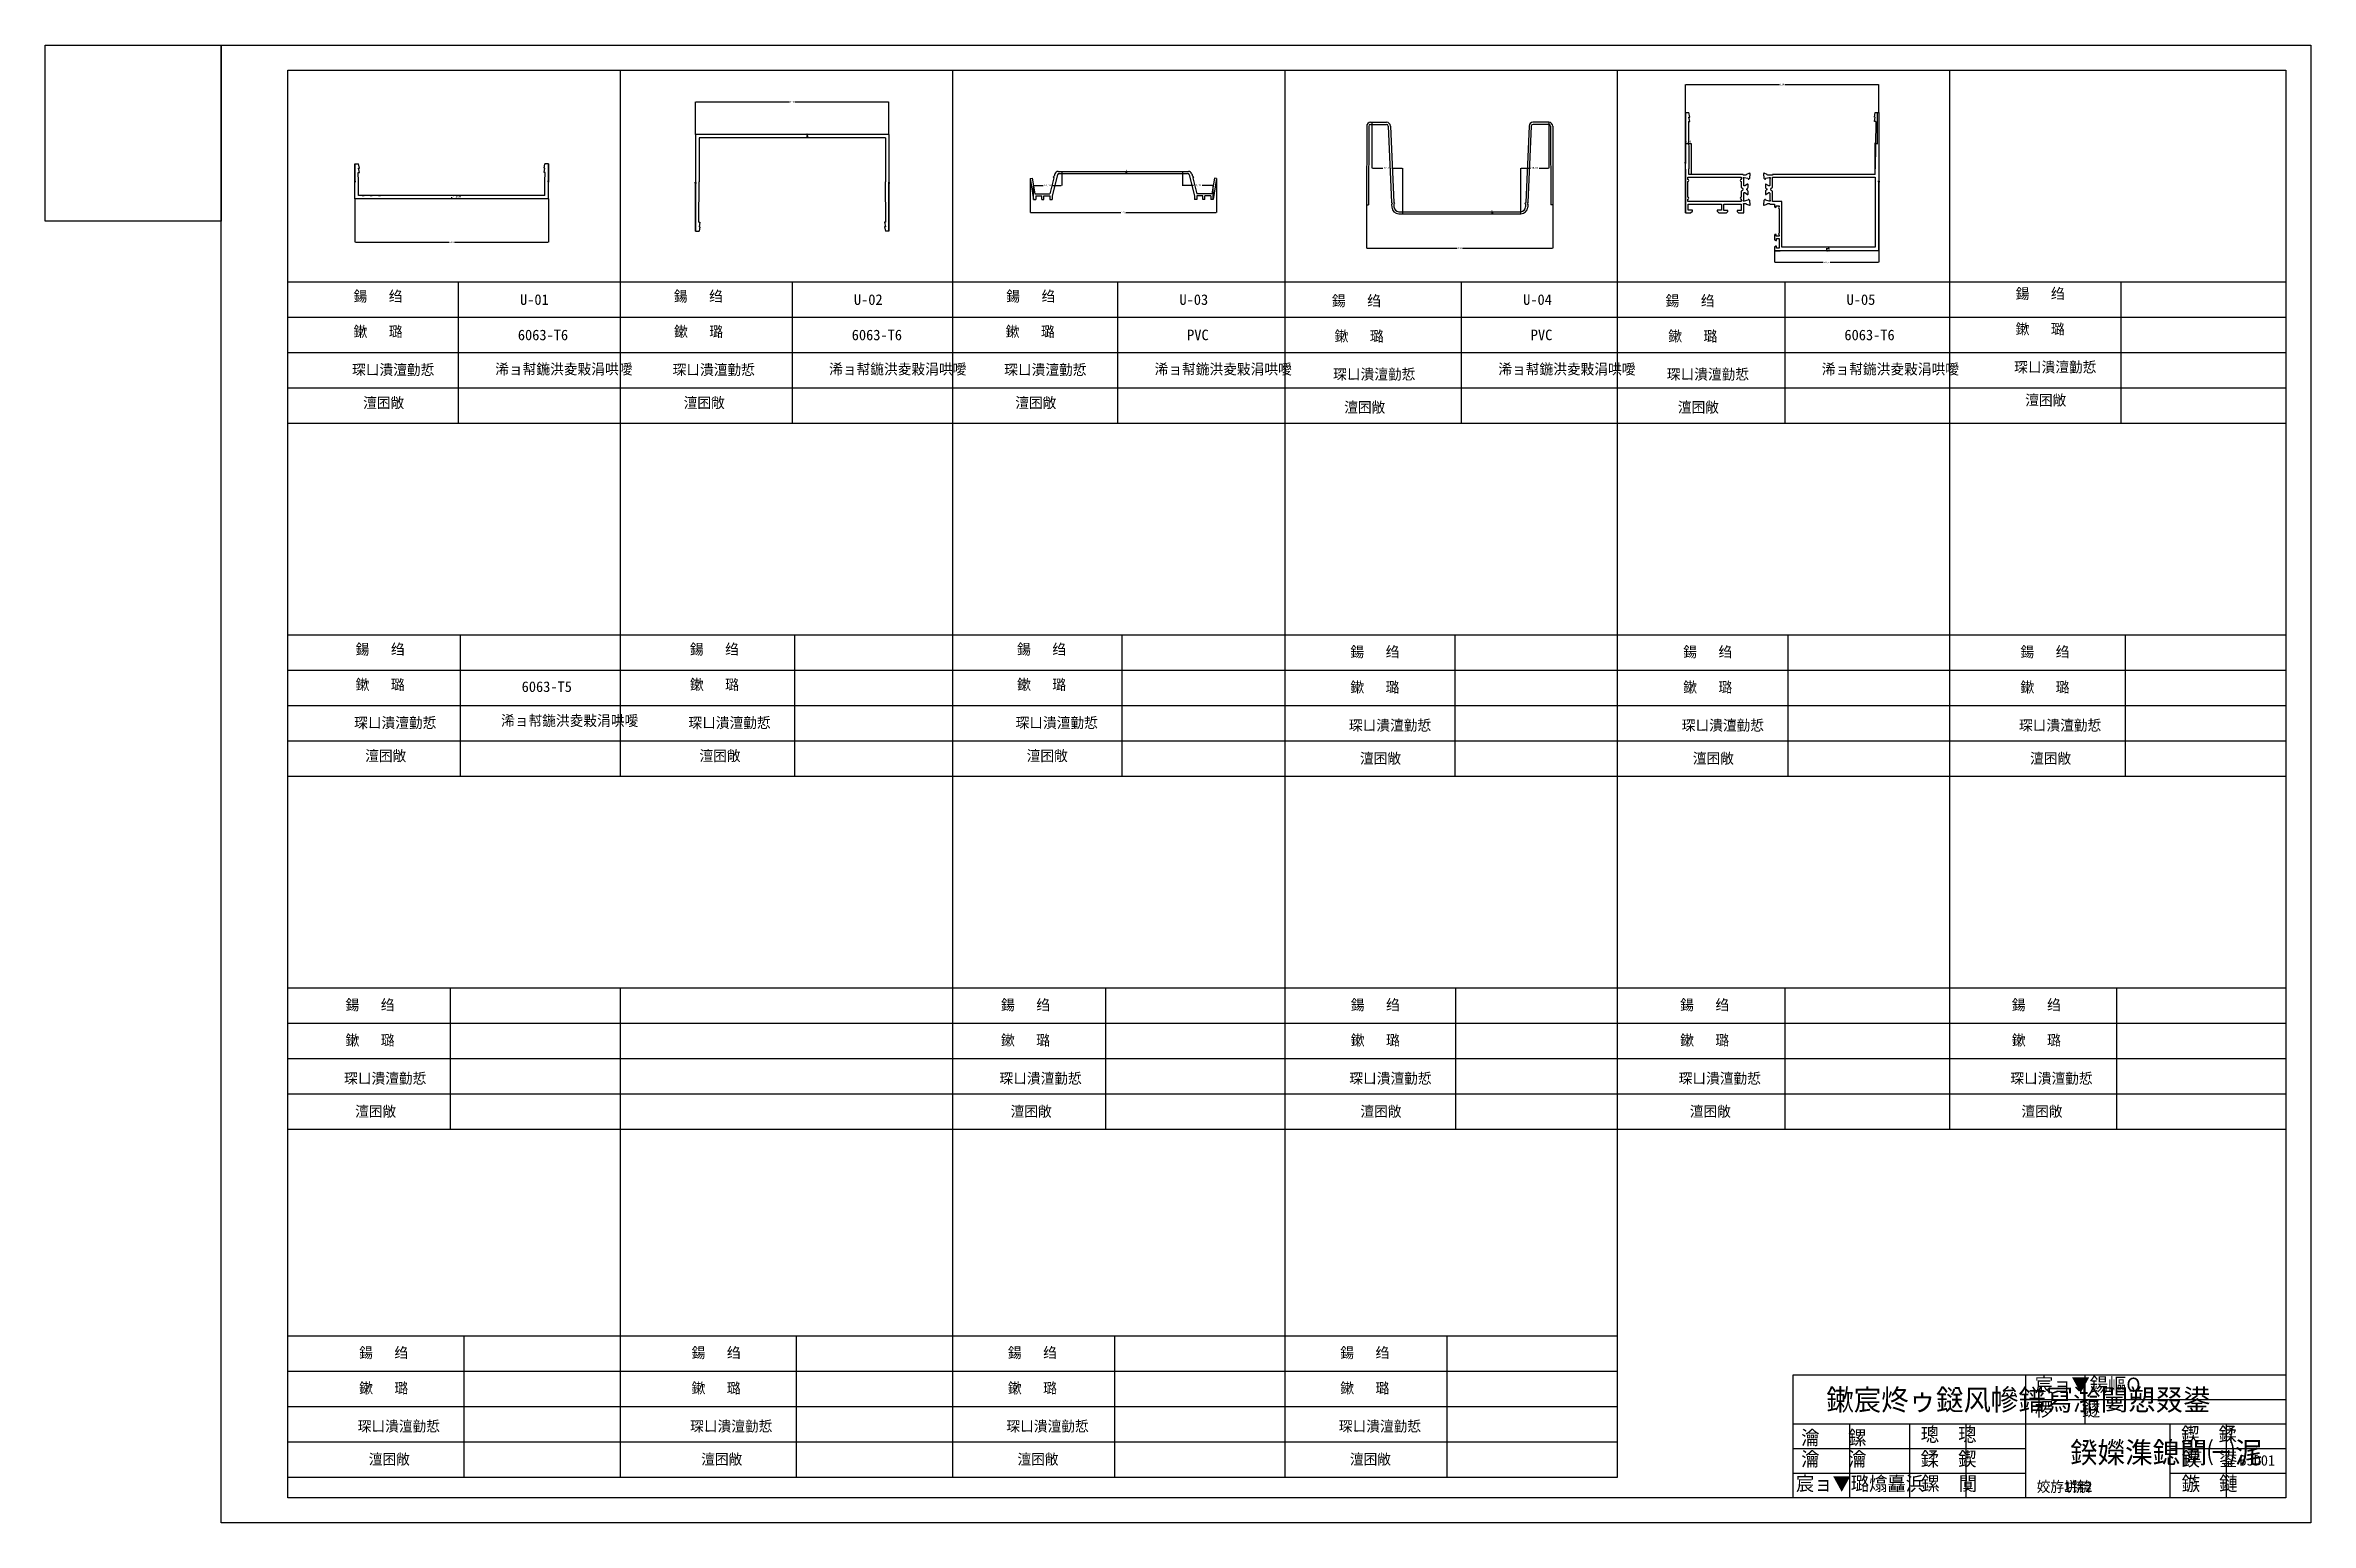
# Model space of a CAD drawing. Header units: metres. Extents: x -1248372 to 1254666, y -4709 to 22932.
# Drawn here: x 1253378 to 1254666, y 17171 to 18011 of the extents above; entities that cross this region are included whole.
import ezdxf

# ---------------------------------------------------------------- set-up
doc = ezdxf.new("R2010")
doc.units = ezdxf.units.M
for name, color, linetype in [('4 鏂囧瓧鍙婂昂瀵告爣娉 0.2', 4, 'Continuous'), ('A-Detl-Thin', 131, 'Continuous'), ('bj-TEXT', 4, 'Continuous'), ('FRAME', 1, 'Continuous'), ('STEEL', 3, 'Continuous'), ('TEXT', 254, 'Continuous'), ('u鐜荤拑', 113, 'Continuous'), ('涓瀹炵嚎', 4, 'Continuous'), ('鏈ㄦ澘', 43, 'Continuous')]:
    doc.layers.add(name, color=color, linetype=linetype)
doc.dimstyles.get("Standard").update_dxf_attribs({"dimtxt": 2.5, "dimasz": 2.5, "dimexe": 1.25, "dimexo": 0.625, "dimtad": 1, "dimcen": 2.5, "dimazin": 3, "dimtfac": 1, "dimtmove": 0, "dimatfit": 3})

msp = doc.modelspace()

# ---------------------------------------------------------------- texts
at = {"layer": '4 鏂囧瓧鍙婂昂瀵告爣娉 0.2'}
for s, p in [('U-01', (1253648.32, 17863.43)), ('U-02', (1253838.16, 17863.43)), ('U-03', (1254023.23, 17863.43)), ('U-04', (1254218.64, 17863.43)), ('U-05', (1254402.55, 17863.43)), ('6063-T6', (1253647.08, 17843.34)), ('6063-T6', (1253836.92, 17843.34)), ('PVC', (1254027.59, 17843.34)), ('PVC', (1254222.99, 17843.34)), ('6063-T6', (1254401.31, 17843.34)), ('浠ョ幇鍦洪夌敤涓哄噯', (1253634.21, 17823.91)), ('浠ョ幇鍦洪夌敤涓哄噯', (1253824.05, 17823.91)), ('浠ョ幇鍦洪夌敤涓哄噯', (1254009.12, 17823.91)), ('浠ョ幇鍦洪夌敤涓哄噯', (1254204.53, 17823.91)), ('浠ョ幇鍦洪夌敤涓哄噯', (1254388.44, 17823.91)), ('6063-T5', (1253649.24, 17643.35)), ('浠ョ幇鍦洪夌敤涓哄噯', (1253637.53, 17624.05))]:
    msp.add_text(s, height=6, dxfattribs=at).set_placement(p)
at = {"layer": 'STEEL'}
for s, p in [('鏉宸炵ゥ鎹风幓鐠冩湁闄愬叕鍙', (1254391.02, 17234.88)), ('鍨嬫潗鎴闈㈠浘', (1254529.7, 17204.89))]:
    msp.add_text(s, height=12, dxfattribs=at).set_placement(p)
at = {"layer": 'TEXT'}
for s, p in [('BJD01', (1254625.8, 17203.45)), ('1锛2', (1254526.25, 17188.57))]:
    msp.add_text(s, height=6, dxfattribs=at).set_placement(p)

# ---------------------------------------------------------------- blocks, each defined once
blk = doc.blocks.new('zmzzzzzzzzzzzzzzzzzzzzzzzzz')
at = {"color": 1, "linetype": 'Continuous'}
for p, q in [((45808.25, -4870.04), (45808.25, -5271.49)), ((45997.25, -4870.04), (45997.25, -5670)), ((46186.25, -4870.04), (46186.25, -5670)), ((45619.25, -4990.36), (46755.29, -4990.36)), ((45619.25, -5010.46), (46755.29, -5010.46)), ((45619.25, -5030.56), (46755.29, -5030.56)), ((45619.25, -5050.66), (46755.29, -5050.66)), ((45619.25, -5070.76), (46755.29, -5070.76)), ((45619.25, -5191.09), (46755.29, -5191.09)), ((45619.25, -5211.19), (46755.29, -5211.19)), ((45619.25, -5231.29), (46755.29, -5231.29)), ((45619.25, -5251.39), (46755.29, -5251.39)), ((45619.25, -5271.49), (46755.29, -5271.49)), ((45619.25, -5391.81), (46755.29, -5391.81)), ((45808.25, -5391.81), (45808.25, -5670)), ((45619.25, -5411.91), (46755.29, -5411.91)), ((45619.25, -5432.01), (46755.29, -5432.01)), ((45619.25, -5452.11), (46755.29, -5452.11)), ((45619.25, -5472.21), (46755.29, -5472.21)), ((45619.25, -5589.6), (46375.25, -5589.6)), ((45619.25, -5609.7), (46375.25, -5609.7)), ((45619.25, -5629.8), (46375.25, -5629.8)), ((45619.25, -5649.9), (46375.25, -5649.9)), ((45619.25, -5670), (46375.25, -5670))]:
    blk.add_line(p, q, dxfattribs=at)
at = {"color": 1}
for p, q in [((46375.25, -5670), (46375.25, -4870.04)), ((46564.25, -5472.21), (46564.25, -4870.04)), ((45716.14, -4990.36), (45716.14, -5070.76)), ((45905.98, -4990.36), (45905.98, -5070.76)), ((46091.06, -4990.36), (46091.06, -5070.76)), ((46286.46, -4990.36), (46286.46, -5070.76)), ((46470.38, -4990.36), (46470.38, -5070.76)), ((46661.42, -4990.36), (46661.42, -5070.76)), ((45717.32, -5191.09), (45717.32, -5271.49)), ((45907.38, -5191.09), (45907.38, -5271.49)), ((46093.41, -5191.09), (46093.41, -5271.49)), ((46282.9, -5191.09), (46282.9, -5271.49)), ((46472.14, -5191.09), (46472.14, -5271.49)), ((46663.88, -5191.09), (46663.88, -5271.49)), ((45711.6, -5391.81), (45711.6, -5472.21)), ((46084.26, -5391.81), (46084.26, -5472.21)), ((46283.14, -5391.81), (46283.14, -5472.21)), ((46470.41, -5391.81), (46470.41, -5472.21)), ((46658.98, -5391.81), (46658.98, -5472.21)), ((45719.36, -5589.6), (45719.36, -5670)), ((45908.36, -5589.6), (45908.36, -5670)), ((46089.27, -5589.6), (46089.27, -5670)), ((46278.27, -5589.6), (46278.27, -5670))]:
    blk.add_line(p, q, dxfattribs=at)
at = {"layer": 'bj-TEXT', "color": 4, "linetype": 'ByBlock', "lineweight": -2}
for s, p in [('鍚   绉', (45656.69, -5001.56)), ('鍚   绉', (45838.82, -5001.56)), ('鍚   绉', (46027.8, -5001.56)), ('鍚   绉', (46212.97, -5004.16)), ('鍚   绉', (46402.67, -5004.16)), ('鍚   绉', (46601.69, -5000.09)), ('鏉   璐', (45656.69, -5021.66)), ('鏉   璐', (45838.94, -5021.66)), ('鏉   璐', (46027.48, -5021.66)), ('鏉   璐', (46214.5, -5024.26)), ('鏉   璐', (46404.2, -5024.26)), ('鏉   璐', (46601.69, -5020.19)), ('琛ㄩ潰澶勭悊', (46600.81, -5041.86)), ('琛ㄩ潰澶勭悊', (45655.81, -5043.33)), ('琛ㄩ潰澶勭悊', (45838.06, -5043.33)), ('琛ㄩ潰澶勭悊', (46026.6, -5043.33)), ('琛ㄩ潰澶勭悊', (46213.61, -5045.93)), ('琛ㄩ潰澶勭悊', (46403.31, -5045.93)), ('澶囨敞', (45662.11, -5062.11)), ('澶囨敞', (45844.36, -5062.11)), ('澶囨敞', (46032.9, -5062.11)), ('澶囨敞', (46219.91, -5064.71)), ('澶囨敞', (46409.61, -5064.71)), ('澶囨敞', (46607.11, -5060.64)), ('鍚   绉', (45657.87, -5202.29)), ('鍚   绉', (45847.93, -5202.29)), ('鍚   绉', (46033.96, -5202.29)), ('鍚   绉', (46223.45, -5203.76)), ('鍚   绉', (46412.69, -5203.76)), ('鍚   绉', (46604.43, -5203.76)), ('鏉   璐', (45657.87, -5222.39)), ('鏉   璐', (45847.93, -5222.39)), ('鏉   璐', (46033.96, -5222.39)), ('鏉   璐', (46223.45, -5223.86)), ('鏉   璐', (46412.69, -5223.86)), ('鏉   璐', (46604.43, -5223.86)), ('琛ㄩ潰澶勭悊', (45656.98, -5244.06)), ('琛ㄩ潰澶勭悊', (45847.05, -5244.06)), ('琛ㄩ潰澶勭悊', (46033.07, -5244.06)), ('琛ㄩ潰澶勭悊', (46222.57, -5245.53)), ('琛ㄩ潰澶勭悊', (46411.81, -5245.53)), ('琛ㄩ潰澶勭悊', (46603.55, -5245.53)), ('澶囨敞', (45663.28, -5262.83)), ('澶囨敞', (45853.34, -5262.83)), ('澶囨敞', (46039.37, -5262.83)), ('澶囨敞', (46228.87, -5264.31)), ('澶囨敞', (46418.11, -5264.31)), ('澶囨敞', (46609.85, -5264.31)), ('鍚   绉', (45652.15, -5404.49)), ('鍚   绉', (46024.81, -5404.49)), ('鍚   绉', (46223.69, -5404.49)), ('鍚   绉', (46410.96, -5404.49)), ('鍚   绉', (46599.53, -5404.49)), ('鏉   璐', (45652.15, -5424.59)), ('鏉   璐', (46024.81, -5424.59)), ('鏉   璐', (46223.69, -5424.59)), ('鏉   璐', (46410.96, -5424.59)), ('鏉   璐', (46599.53, -5424.59)), ('琛ㄩ潰澶勭悊', (45651.27, -5446.26)), ('琛ㄩ潰澶勭悊', (46023.93, -5446.26)), ('琛ㄩ潰澶勭悊', (46222.81, -5446.26)), ('琛ㄩ潰澶勭悊', (46410.07, -5446.26)), ('琛ㄩ潰澶勭悊', (46598.64, -5446.26)), ('澶囨敞', (45657.57, -5465.03)), ('澶囨敞', (46030.23, -5465.03)), ('澶囨敞', (46229.11, -5465.03)), ('澶囨敞', (46416.37, -5465.03)), ('澶囨敞', (46604.94, -5465.03)), ('鍚   绉', (45659.9, -5602.27)), ('鍚   绉', (45848.9, -5602.27)), ('鍚   绉', (46028.72, -5602.27)), ('鍚   绉', (46217.72, -5602.27)), ('鏉   璐', (45659.9, -5622.37)), ('鏉   璐', (45848.9, -5622.37)), ('鏉   璐', (46028.72, -5622.37)), ('鏉   璐', (46217.72, -5622.37)), ('琛ㄩ潰澶勭悊', (45659.02, -5644.04)), ('琛ㄩ潰澶勭悊', (45848.02, -5644.04)), ('琛ㄩ潰澶勭悊', (46027.84, -5644.04)), ('琛ㄩ潰澶勭悊', (46216.84, -5644.04)), ('澶囨敞', (45665.32, -5662.82)), ('澶囨敞', (45854.32, -5662.82)), ('澶囨敞', (46034.14, -5662.82)), ('澶囨敞', (46223.14, -5662.82))]:
    blk.add_text(s, height=6, dxfattribs=at).set_placement(p)
blk = doc.blocks.new('12eeqda')
at = {"color": 4}
blk.add_lwpolyline([(254904.51, 176924.01), (254904.51, 177099.03), (255604.58, 177099.03)], dxfattribs=at)
at = {"layer": 'FRAME', "color": 3}
for p, q in [((255234.55, 177099.03), (255234.55, 176924.01)), ((255319.55, 177029.02), (255319.55, 177099.03)), ((255234.55, 177064.02), (255604.58, 177064.02)), ((254904.51, 177029.02), (255604.58, 177029.02)), ((254984.52, 177029.02), (254984.52, 176924.01)), ((255069.53, 177029.02), (255069.53, 176924.01)), ((255149.54, 177029.02), (255149.54, 176924.01)), ((255439.57, 177029.02), (255439.57, 176924.01)), ((255519.64, 177029.02), (255519.64, 176924.01)), ((254904.51, 176994.02), (255234.55, 176994.02)), ((255439.57, 176994.02), (255604.58, 176994.02)), ((254904.51, 176959.01), (255234.55, 176959.01)), ((255439.57, 176959.01), (255604.58, 176959.01))]:
    blk.add_line(p, q, dxfattribs=at)
at = {"layer": 'TEXT'}
for s, height, p in [('宸ョ▼鍚嶇О', 20, (255247.88, 177074.9)), ('椤   鐩', 20, (255247.88, 177039.9)), ('瀹   鏍', 20, (254915.69, 176999.55)), ('璁  璁', 20, (255085.66, 177004.28)), ('鍥  鍒', 20, (255455.77, 177004.28)), ('瀹   瀹', 20, (254915.69, 176969.28)), ('鍒  鍥', 20, (255085.66, 176969.28)), ('鍥  鍙', 20, (255456.53, 176969.28)), ('宸ョ▼璐熻矗浜', 20, (254908.33, 176934.28)), ('鏍  闃', 20, (255086.52, 176934.28)), ('姣斿垪锛', 15, (255250.39, 176932.46)), ('1锛2', 15, (255289.79, 176932.46)), ('鏃  鏈', 20, (255456.63, 176934.28))]:
    blk.add_text(s, height=height, dxfattribs=at).set_placement(p)
blk = doc.blocks.new('_CLOSEDFILLED')
at = {"color": 0, "linetype": 'BYBLOCK'}
blk.add_solid([(-1, 0.2), (0, 0), (-1, -0.2)], dxfattribs=at)
blk = doc.blocks.new('*D7')
for p, q in [((1254310.88, 17972.73), (1254310.88, 17988.8)), ((1254311.13, 17988.8), (1254364.38, 17988.8)), ((1254367.38, 17988.8), (1254420.63, 17988.8)), ((1254420.88, 17972.73), (1254420.88, 17988.8))]:
    blk.add_line(p, q)
at = {"layer": 'Defpoints'}
for p in [(1254310.88, 17988.8), (1254310.88, 17972.73), (1254420.88, 17972.73)]:
    blk.add_point(p, dxfattribs=at)
at = {"xscale": 0.25, "yscale": 0.25, "rotation": 180}
blk.add_blockref('_CLOSEDFILLED', (1254310.88, 17988.8), dxfattribs=at)
at = {"xscale": 0.25, "yscale": 0.25}
blk.add_blockref('_CLOSEDFILLED', (1254420.88, 17988.8), dxfattribs=at)
at = {"insert": (1254365.88, 17988.8), "char_height": 1, "attachment_point": 5}
blk.add_mtext('110', dxfattribs=at)
blk = doc.blocks.new('*D8')
for p, q in [((1254310.88, 17972.73), (1254310.88, 17955.13)), ((1254311.13, 17955.13), (1254314.16, 17955.13)), ((1254314.41, 17937.53), (1254314.41, 17955.13))]:
    blk.add_line(p, q)
at = {"layer": 'Defpoints'}
for p in [(1254310.88, 17972.73), (1254310.88, 17955.13), (1254314.41, 17937.53)]:
    blk.add_point(p, dxfattribs=at)
at = {"xscale": 0.25, "yscale": 0.25, "rotation": 180}
blk.add_blockref('_CLOSEDFILLED', (1254310.88, 17955.13), dxfattribs=at)
at = {"xscale": 0.25, "yscale": 0.25}
blk.add_blockref('_CLOSEDFILLED', (1254314.41, 17955.13), dxfattribs=at)
at = {"insert": (1254312.645, 17956.255), "char_height": 1, "attachment_point": 5}
blk.add_mtext('3,53', dxfattribs=at)
blk = doc.blocks.new('*D9')
for p, q in [((1254391.13, 17895.23), (1254390.88, 17895.23)), ((1254391.38, 17894.23), (1254391.38, 17895.23)), ((1254392.28, 17895.23), (1254391.38, 17895.23)), ((1254392.28, 17896.23), (1254392.28, 17895.23)), ((1254392.53, 17895.23), (1254392.78, 17895.23))]:
    blk.add_line(p, q)
at = {"layer": 'Defpoints'}
for p in [(1254391.38, 17894.23), (1254392.28, 17896.23), (1254392.28, 17895.23)]:
    blk.add_point(p, dxfattribs=at)
at = {"xscale": 0.25, "yscale": 0.25, "rotation": 180}
blk.add_blockref('_CLOSEDFILLED', (1254391.38, 17895.23), dxfattribs=at)
at = {"xscale": 0.25, "yscale": 0.25}
blk.add_blockref('_CLOSEDFILLED', (1254392.28, 17895.23), dxfattribs=at)
at = {"insert": (1254391.83, 17894.105), "char_height": 1, "attachment_point": 5}
blk.add_mtext('0,9', dxfattribs=at)
blk = doc.blocks.new('*D10')
for p, q in [((1254419.88, 17972.73), (1254419.88, 17955.13)), ((1254418.63, 17955.13), (1254418.38, 17955.13)), ((1254418.88, 17937.53), (1254418.88, 17955.13)), ((1254418.88, 17955.13), (1254419.88, 17955.13)), ((1254420.13, 17955.13), (1254420.38, 17955.13))]:
    blk.add_line(p, q)
at = {"layer": 'Defpoints'}
for p in [(1254419.88, 17972.73), (1254418.88, 17955.13), (1254418.88, 17937.53)]:
    blk.add_point(p, dxfattribs=at)
at = {"xscale": 0.25, "yscale": 0.25}
blk.add_blockref('_CLOSEDFILLED', (1254418.88, 17955.13), dxfattribs=at)
at = {"xscale": 0.25, "yscale": 0.25, "rotation": 180}
blk.add_blockref('_CLOSEDFILLED', (1254419.88, 17955.13), dxfattribs=at)
at = {"insert": (1254419.38, 17956.255), "char_height": 1, "attachment_point": 5}
blk.add_mtext('1', dxfattribs=at)
blk = doc.blocks.new('*D25')
for p, q in [((1254420.88, 17972.73), (1254420.88, 17933.48)), ((1254420.63, 17933.48), (1254420.38, 17933.48)), ((1254420.88, 17894.23), (1254420.88, 17933.48)), ((1254420.88, 17933.48), (1254420.88, 17933.48)), ((1254421.13, 17933.48), (1254421.38, 17933.48))]:
    blk.add_line(p, q)
at = {"layer": 'Defpoints'}
for p in [(1254420.88, 17972.73), (1254420.88, 17933.48), (1254420.88, 17894.23)]:
    blk.add_point(p, dxfattribs=at)
at = {"xscale": 0.25, "yscale": 0.25}
blk.add_blockref('_CLOSEDFILLED', (1254420.88, 17933.48), dxfattribs=at)
at = {"xscale": 0.25, "yscale": 0.25, "rotation": 180}
blk.add_blockref('_CLOSEDFILLED', (1254420.88, 17933.48), dxfattribs=at)
at = {"insert": (1254420.88, 17934.605), "char_height": 1, "attachment_point": 5}
blk.add_mtext('0', dxfattribs=at)
blk = doc.blocks.new('*D104')
for p, q in [((1253554.47, 17943.66), (1253554.47, 17933.66)), ((1253554.22, 17933.66), (1253553.97, 17933.66)), ((1253554.47, 17923.66), (1253554.47, 17933.66)), ((1253554.47, 17933.66), (1253554.47, 17933.66)), ((1253554.72, 17933.66), (1253554.97, 17933.66))]:
    blk.add_line(p, q)
at = {"layer": 'Defpoints'}
for p in [(1253554.47, 17943.66), (1253554.47, 17933.66), (1253554.47, 17923.66)]:
    blk.add_point(p, dxfattribs=at)
at = {"xscale": 0.25, "yscale": 0.25}
blk.add_blockref('_CLOSEDFILLED', (1253554.47, 17933.66), dxfattribs=at)
at = {"xscale": 0.25, "yscale": 0.25, "rotation": 180}
blk.add_blockref('_CLOSEDFILLED', (1253554.47, 17933.66), dxfattribs=at)
at = {"insert": (1253554.47, 17934.785), "char_height": 1, "attachment_point": 5}
blk.add_mtext('0', dxfattribs=at)
blk = doc.blocks.new('*D105')
for p, q in [((1253554.47, 17923.66), (1253554.47, 17899.14)), ((1253664.47, 17923.66), (1253664.47, 17899.14)), ((1253554.72, 17899.14), (1253607.97, 17899.14)), ((1253610.97, 17899.14), (1253664.22, 17899.14))]:
    blk.add_line(p, q)
at = {"layer": 'Defpoints'}
for p in [(1253554.47, 17923.66), (1253664.47, 17923.66), (1253554.47, 17899.14)]:
    blk.add_point(p, dxfattribs=at)
at = {"xscale": 0.25, "yscale": 0.25, "rotation": 180}
blk.add_blockref('_CLOSEDFILLED', (1253554.47, 17899.14), dxfattribs=at)
at = {"xscale": 0.25, "yscale": 0.25}
blk.add_blockref('_CLOSEDFILLED', (1253664.47, 17899.14), dxfattribs=at)
at = {"insert": (1253609.47, 17899.14), "char_height": 1, "attachment_point": 5}
blk.add_mtext('110', dxfattribs=at)
blk = doc.blocks.new('*D106')
for p, q in [((1253664.47, 17943.66), (1253664.47, 17933.66)), ((1253664.22, 17933.66), (1253663.97, 17933.66)), ((1253664.47, 17923.66), (1253664.47, 17933.66)), ((1253664.47, 17933.66), (1253664.47, 17933.66)), ((1253664.72, 17933.66), (1253664.97, 17933.66))]:
    blk.add_line(p, q)
at = {"layer": 'Defpoints'}
for p in [(1253664.47, 17943.66), (1253664.47, 17933.66), (1253664.47, 17923.66)]:
    blk.add_point(p, dxfattribs=at)
at = {"xscale": 0.25, "yscale": 0.25}
blk.add_blockref('_CLOSEDFILLED', (1253664.47, 17933.66), dxfattribs=at)
at = {"xscale": 0.25, "yscale": 0.25, "rotation": 180}
blk.add_blockref('_CLOSEDFILLED', (1253664.47, 17933.66), dxfattribs=at)
at = {"insert": (1253664.47, 17934.785), "char_height": 1, "attachment_point": 5}
blk.add_mtext('0', dxfattribs=at)
blk = doc.blocks.new('*D107')
for p, q in [((1253609.47, 17923.66), (1253609.47, 17924.66)), ((1253609.72, 17924.66), (1253609.815, 17924.66)), ((1253613.815, 17924.66), (1253613.91, 17924.66)), ((1253614.16, 17925.66), (1253614.16, 17924.66))]:
    blk.add_line(p, q)
at = {"layer": 'Defpoints'}
for p in [(1253609.47, 17924.66), (1253609.47, 17923.66), (1253614.16, 17925.66)]:
    blk.add_point(p, dxfattribs=at)
at = {"xscale": 0.25, "yscale": 0.25, "rotation": 180}
blk.add_blockref('_CLOSEDFILLED', (1253609.47, 17924.66), dxfattribs=at)
at = {"xscale": 0.25, "yscale": 0.25}
blk.add_blockref('_CLOSEDFILLED', (1253614.16, 17924.66), dxfattribs=at)
at = {"insert": (1253611.815, 17924.66), "char_height": 1, "attachment_point": 5}
blk.add_mtext('4,69', dxfattribs=at)
blk = doc.blocks.new('*D108')
for p, q in [((1253938.33, 17935.33), (1253938.33, 17915.9)), ((1254044.33, 17935.33), (1254044.33, 17915.9)), ((1253938.58, 17915.9), (1253989.83, 17915.9)), ((1253992.83, 17915.9), (1254044.08, 17915.9))]:
    blk.add_line(p, q)
at = {"layer": 'Defpoints'}
for p in [(1253938.33, 17935.33), (1254044.33, 17935.33), (1253938.33, 17915.9)]:
    blk.add_point(p, dxfattribs=at)
at = {"xscale": 0.25, "yscale": 0.25, "rotation": 180}
blk.add_blockref('_CLOSEDFILLED', (1253938.33, 17915.9), dxfattribs=at)
at = {"xscale": 0.25, "yscale": 0.25}
blk.add_blockref('_CLOSEDFILLED', (1254044.33, 17915.9), dxfattribs=at)
at = {"insert": (1253991.33, 17915.9), "char_height": 1, "attachment_point": 5}
blk.add_mtext('106', dxfattribs=at)
blk = doc.blocks.new('*D109')
for p, q in [((1253992.84, 17938.73), (1253992.59, 17938.73)), ((1253993.09, 17939.33), (1253993.09, 17938.73)), ((1253993.09, 17938.13), (1253993.09, 17938.73)), ((1253993.09, 17938.73), (1253993.09, 17938.73)), ((1253993.34, 17938.73), (1253993.59, 17938.73))]:
    blk.add_line(p, q)
at = {"layer": 'Defpoints'}
for p in [(1253993.09, 17939.33), (1253993.09, 17938.73), (1253993.09, 17938.13)]:
    blk.add_point(p, dxfattribs=at)
at = {"xscale": 0.25, "yscale": 0.25}
blk.add_blockref('_CLOSEDFILLED', (1253993.09, 17938.73), dxfattribs=at)
at = {"xscale": 0.25, "yscale": 0.25, "rotation": 180}
blk.add_blockref('_CLOSEDFILLED', (1253993.09, 17938.73), dxfattribs=at)
at = {"insert": (1253993.09, 17939.855), "char_height": 1, "attachment_point": 5}
blk.add_mtext('0', dxfattribs=at)
blk = doc.blocks.new('*D110')
for p, q in [((1254031.175, 17931.33), (1254024.77, 17931.33)), ((1254025.02, 17939.33), (1254025.02, 17931.33)), ((1254042.58, 17931.33), (1254036.175, 17931.33)), ((1254042.33, 17923.33), (1254042.33, 17931.33))]:
    blk.add_line(p, q)
at = {"layer": 'Defpoints'}
for p in [(1254025.02, 17939.33), (1254042.33, 17931.33), (1254042.33, 17923.33)]:
    blk.add_point(p, dxfattribs=at)
at = {"xscale": 0.25, "yscale": 0.25}
blk.add_blockref('_CLOSEDFILLED', (1254025.02, 17931.33), dxfattribs=at)
at = {"xscale": 0.25, "yscale": 0.25, "rotation": 180}
blk.add_blockref('_CLOSEDFILLED', (1254042.33, 17931.33), dxfattribs=at)
at = {"insert": (1254033.675, 17931.33), "char_height": 1, "attachment_point": 5}
blk.add_mtext('17,31', dxfattribs=at)
blk = doc.blocks.new('*D111')
for p, q in [((1253940.33, 17923.33), (1253940.33, 17931.33)), ((1253940.58, 17931.33), (1253945.8, 17931.33)), ((1253950.8, 17931.33), (1253956.02, 17931.33)), ((1253956.27, 17939.33), (1253956.27, 17931.33))]:
    blk.add_line(p, q)
at = {"layer": 'Defpoints'}
for p in [(1253940.33, 17931.33), (1253956.27, 17939.33), (1253940.33, 17923.33)]:
    blk.add_point(p, dxfattribs=at)
at = {"xscale": 0.25, "yscale": 0.25, "rotation": 180}
blk.add_blockref('_CLOSEDFILLED', (1253940.33, 17931.33), dxfattribs=at)
at = {"xscale": 0.25, "yscale": 0.25}
blk.add_blockref('_CLOSEDFILLED', (1253956.27, 17931.33), dxfattribs=at)
at = {"insert": (1253948.3, 17931.33), "char_height": 1, "attachment_point": 5}
blk.add_mtext('15,94', dxfattribs=at)
blk = doc.blocks.new('*D112')
for p, q in [((1253748.09, 17960.39), (1253748.09, 17978.87)), ((1253748.34, 17978.87), (1253801.59, 17978.87)), ((1253804.59, 17978.87), (1253857.84, 17978.87)), ((1253858.09, 17960.39), (1253858.09, 17978.87))]:
    blk.add_line(p, q)
at = {"layer": 'Defpoints'}
for p in [(1253748.09, 17978.87), (1253748.09, 17960.39), (1253858.09, 17960.39)]:
    blk.add_point(p, dxfattribs=at)
at = {"xscale": 0.25, "yscale": 0.25, "rotation": 180}
blk.add_blockref('_CLOSEDFILLED', (1253748.09, 17978.87), dxfattribs=at)
at = {"xscale": 0.25, "yscale": 0.25}
blk.add_blockref('_CLOSEDFILLED', (1253858.09, 17978.87), dxfattribs=at)
at = {"insert": (1253803.09, 17978.87), "char_height": 1, "attachment_point": 5}
blk.add_mtext('110', dxfattribs=at)
blk = doc.blocks.new('*D113')
for p, q in [((1253748.09, 17960.39), (1253748.09, 17932.89)), ((1253747.84, 17932.89), (1253747.59, 17932.89)), ((1253748.09, 17905.39), (1253748.09, 17932.89)), ((1253748.09, 17932.89), (1253748.09, 17932.89)), ((1253748.34, 17932.89), (1253748.59, 17932.89))]:
    blk.add_line(p, q)
at = {"layer": 'Defpoints'}
for p in [(1253748.09, 17960.39), (1253748.09, 17932.89), (1253748.09, 17905.39)]:
    blk.add_point(p, dxfattribs=at)
at = {"xscale": 0.25, "yscale": 0.25}
blk.add_blockref('_CLOSEDFILLED', (1253748.09, 17932.89), dxfattribs=at)
at = {"xscale": 0.25, "yscale": 0.25, "rotation": 180}
blk.add_blockref('_CLOSEDFILLED', (1253748.09, 17932.89), dxfattribs=at)
at = {"insert": (1253748.09, 17934.015), "char_height": 1, "attachment_point": 5}
blk.add_mtext('0', dxfattribs=at)
blk = doc.blocks.new('*D114')
for p, q in [((1253858.09, 17960.39), (1253858.09, 17932.89)), ((1253857.84, 17932.89), (1253857.59, 17932.89)), ((1253858.09, 17905.39), (1253858.09, 17932.89)), ((1253858.09, 17932.89), (1253858.09, 17932.89)), ((1253858.34, 17932.89), (1253858.59, 17932.89))]:
    blk.add_line(p, q)
at = {"layer": 'Defpoints'}
for p in [(1253858.09, 17960.39), (1253858.09, 17932.89), (1253858.09, 17905.39)]:
    blk.add_point(p, dxfattribs=at)
at = {"xscale": 0.25, "yscale": 0.25}
blk.add_blockref('_CLOSEDFILLED', (1253858.09, 17932.89), dxfattribs=at)
at = {"xscale": 0.25, "yscale": 0.25, "rotation": 180}
blk.add_blockref('_CLOSEDFILLED', (1253858.09, 17932.89), dxfattribs=at)
at = {"insert": (1253858.09, 17934.015), "char_height": 1, "attachment_point": 5}
blk.add_mtext('0', dxfattribs=at)
blk = doc.blocks.new('*D115')
for p, q in [((1253811.35, 17959.39), (1253811.1, 17959.39)), ((1253811.6, 17960.39), (1253811.6, 17959.39)), ((1253811.6, 17958.39), (1253811.6, 17959.39)), ((1253811.6, 17959.39), (1253811.6, 17959.39)), ((1253811.85, 17959.39), (1253812.1, 17959.39))]:
    blk.add_line(p, q)
at = {"layer": 'Defpoints'}
for p in [(1253811.6, 17960.39), (1253811.6, 17959.39), (1253811.6, 17958.39)]:
    blk.add_point(p, dxfattribs=at)
at = {"xscale": 0.25, "yscale": 0.25}
blk.add_blockref('_CLOSEDFILLED', (1253811.6, 17959.39), dxfattribs=at)
at = {"xscale": 0.25, "yscale": 0.25, "rotation": 180}
blk.add_blockref('_CLOSEDFILLED', (1253811.6, 17959.39), dxfattribs=at)
at = {"insert": (1253811.6, 17960.515), "char_height": 1, "attachment_point": 5}
blk.add_mtext('0', dxfattribs=at)
blk = doc.blocks.new('*D116')
for p, q in [((1254129.59, 17920.22), (1254129.59, 17895.62)), ((1254235.59, 17920.22), (1254235.59, 17895.62)), ((1254129.84, 17895.62), (1254181.09, 17895.62)), ((1254184.09, 17895.62), (1254235.34, 17895.62))]:
    blk.add_line(p, q)
at = {"layer": 'Defpoints'}
for p in [(1254129.59, 17920.22), (1254235.59, 17920.22), (1254129.59, 17895.62)]:
    blk.add_point(p, dxfattribs=at)
at = {"xscale": 0.25, "yscale": 0.25, "rotation": 180}
blk.add_blockref('_CLOSEDFILLED', (1254129.59, 17895.62), dxfattribs=at)
at = {"xscale": 0.25, "yscale": 0.25}
blk.add_blockref('_CLOSEDFILLED', (1254235.59, 17895.62), dxfattribs=at)
at = {"insert": (1254182.59, 17895.62), "char_height": 1, "attachment_point": 5}
blk.add_mtext('106', dxfattribs=at)
blk = doc.blocks.new('*D117')
for p, q in [((1254132.66, 17967.22), (1254132.66, 17941.22)), ((1254132.91, 17941.22), (1254138.915, 17941.22)), ((1254143.915, 17941.22), (1254149.92, 17941.22)), ((1254150.17, 17915.22), (1254150.17, 17941.22))]:
    blk.add_line(p, q)
at = {"layer": 'Defpoints'}
for p in [(1254132.66, 17967.22), (1254132.66, 17941.22), (1254150.17, 17915.22)]:
    blk.add_point(p, dxfattribs=at)
at = {"xscale": 0.25, "yscale": 0.25, "rotation": 180}
blk.add_blockref('_CLOSEDFILLED', (1254132.66, 17941.22), dxfattribs=at)
at = {"xscale": 0.25, "yscale": 0.25}
blk.add_blockref('_CLOSEDFILLED', (1254150.17, 17941.22), dxfattribs=at)
at = {"insert": (1254141.415, 17941.22), "char_height": 1, "attachment_point": 5}
blk.add_mtext('17,51', dxfattribs=at)
blk = doc.blocks.new('*D118')
for p, q in [((1254233.29, 17967.22), (1254233.29, 17941.22)), ((1254217.26, 17915.22), (1254217.26, 17941.22)), ((1254217.51, 17941.22), (1254222.775, 17941.22)), ((1254227.775, 17941.22), (1254233.04, 17941.22))]:
    blk.add_line(p, q)
at = {"layer": 'Defpoints'}
for p in [(1254233.29, 17967.22), (1254217.26, 17941.22), (1254217.26, 17915.22)]:
    blk.add_point(p, dxfattribs=at)
at = {"xscale": 0.25, "yscale": 0.25, "rotation": 180}
blk.add_blockref('_CLOSEDFILLED', (1254217.26, 17941.22), dxfattribs=at)
at = {"xscale": 0.25, "yscale": 0.25}
blk.add_blockref('_CLOSEDFILLED', (1254233.29, 17941.22), dxfattribs=at)
at = {"insert": (1254225.275, 17941.22), "char_height": 1, "attachment_point": 5}
blk.add_mtext('16,03', dxfattribs=at)
blk = doc.blocks.new('*D119')
for p, q in [((1254201.07, 17916.42), (1254201.07, 17915.82)), ((1254200.82, 17915.82), (1254200.57, 17915.82)), ((1254201.07, 17915.22), (1254201.07, 17915.82)), ((1254201.07, 17915.82), (1254201.07, 17915.82)), ((1254201.32, 17915.82), (1254201.57, 17915.82))]:
    blk.add_line(p, q)
at = {"layer": 'Defpoints'}
for p in [(1254201.07, 17916.42), (1254201.07, 17915.82), (1254201.07, 17915.22)]:
    blk.add_point(p, dxfattribs=at)
at = {"xscale": 0.25, "yscale": 0.25}
blk.add_blockref('_CLOSEDFILLED', (1254201.07, 17915.82), dxfattribs=at)
at = {"xscale": 0.25, "yscale": 0.25, "rotation": 180}
blk.add_blockref('_CLOSEDFILLED', (1254201.07, 17915.82), dxfattribs=at)
at = {"insert": (1254201.07, 17916.945), "char_height": 1, "attachment_point": 5}
blk.add_mtext('0', dxfattribs=at)
blk = doc.blocks.new('*D120')
for p, q in [((1254310.88, 17972.73), (1254310.88, 17944.23)), ((1254310.63, 17944.23), (1254310.38, 17944.23)), ((1254310.88, 17915.73), (1254310.88, 17944.23)), ((1254310.88, 17944.23), (1254310.88, 17944.23)), ((1254311.13, 17944.23), (1254311.38, 17944.23))]:
    blk.add_line(p, q)
at = {"layer": 'Defpoints'}
for p in [(1254310.88, 17972.73), (1254310.88, 17944.23), (1254310.88, 17915.73)]:
    blk.add_point(p, dxfattribs=at)
at = {"xscale": 0.25, "yscale": 0.25}
blk.add_blockref('_CLOSEDFILLED', (1254310.88, 17944.23), dxfattribs=at)
at = {"xscale": 0.25, "yscale": 0.25, "rotation": 180}
blk.add_blockref('_CLOSEDFILLED', (1254310.88, 17944.23), dxfattribs=at)
at = {"insert": (1254310.88, 17945.355), "char_height": 1, "attachment_point": 5}
blk.add_mtext('0', dxfattribs=at)
blk = doc.blocks.new('*D121')
for p, q in [((1254361.58, 17895.43), (1254361.58, 17887.62)), ((1254420.88, 17895.43), (1254420.88, 17887.62)), ((1254361.83, 17887.62), (1254389.23, 17887.62)), ((1254393.23, 17887.62), (1254420.63, 17887.62))]:
    blk.add_line(p, q)
at = {"layer": 'Defpoints'}
for p in [(1254361.58, 17895.43), (1254420.88, 17895.43), (1254361.58, 17887.62)]:
    blk.add_point(p, dxfattribs=at)
at = {"xscale": 0.25, "yscale": 0.25, "rotation": 180}
blk.add_blockref('_CLOSEDFILLED', (1254361.58, 17887.62), dxfattribs=at)
at = {"xscale": 0.25, "yscale": 0.25}
blk.add_blockref('_CLOSEDFILLED', (1254420.88, 17887.62), dxfattribs=at)
at = {"insert": (1254391.23, 17887.62), "char_height": 1, "attachment_point": 5}
blk.add_mtext('59,3', dxfattribs=at)

# ---------------------------------------------------------------- dimensions: what is measured, and where the dimension line sits
for base, p1, p2, picture, middle in [((1254310.88, 17988.8), (1254310.88, 17972.73), (1254420.88, 17972.73), '*D7', (1254365.88, 17988.8)), ((1253748.09, 17978.87), (1253748.09, 17960.39), (1253858.09, 17960.39), '*D112', (1253803.09, 17978.87)), ((1254310.88, 17944.23), (1254310.88, 17972.73), (1254310.88, 17915.73), '*D120', (1254310.88, 17945.355)), ((1254310.88, 17955.13), (1254310.88, 17972.73), (1254314.41, 17937.53), '*D8', (1254312.645, 17956.255)), ((1254418.88, 17955.13), (1254418.88, 17937.53), (1254419.88, 17972.73), '*D10', (1254419.38, 17956.255)), ((1254420.88, 17933.48), (1254420.88, 17894.23), (1254420.88, 17972.73), '*D25', (1254420.88, 17934.605)), ((1253748.09, 17932.89), (1253748.09, 17960.39), (1253748.09, 17905.39), '*D113', (1253748.09, 17934.015)), ((1253811.6, 17959.39), (1253811.6, 17960.39), (1253811.6, 17958.39), '*D115', (1253811.6, 17960.515)), ((1253858.09, 17932.89), (1253858.09, 17905.39), (1253858.09, 17960.39), '*D114', (1253858.09, 17934.015)), ((1254132.66, 17941.22), (1254132.66, 17967.22), (1254150.17, 17915.22), '*D117', (1254141.415, 17941.22)), ((1254217.26, 17941.22), (1254217.26, 17915.22), (1254233.29, 17967.22), '*D118', (1254225.275, 17941.22)), ((1253554.47, 17933.66), (1253554.47, 17943.66), (1253554.47, 17923.66), '*D104', (1253554.47, 17934.785)), ((1253664.47, 17933.66), (1253664.47, 17923.66), (1253664.47, 17943.66), '*D106', (1253664.47, 17934.785)), ((1253938.33, 17915.9), (1253938.33, 17935.33), (1254044.33, 17935.33), '*D108', (1253991.33, 17915.9)), ((1253940.33, 17931.33), (1253940.33, 17923.33), (1253956.27, 17939.33), '*D111', (1253948.3, 17931.33)), ((1253993.09, 17938.73), (1253993.09, 17938.13), (1253993.09, 17939.33), '*D109', (1253993.09, 17939.855)), ((1254042.33, 17931.33), (1254042.33, 17923.33), (1254025.02, 17939.33), '*D110', (1254033.675, 17931.33)), ((1253554.47, 17899.14), (1253554.47, 17923.66), (1253664.47, 17923.66), '*D105', (1253609.47, 17899.14)), ((1253609.47, 17924.66), (1253609.47, 17923.66), (1253614.16, 17925.66), '*D107', (1253611.815, 17924.66)), ((1254129.59, 17895.62), (1254129.59, 17920.22), (1254235.59, 17920.22), '*D116', (1254182.59, 17895.62)), ((1254201.07, 17915.82), (1254201.07, 17915.22), (1254201.07, 17916.42), '*D119', (1254201.07, 17916.945)), ((1254361.58, 17887.62), (1254361.58, 17895.43), (1254420.88, 17895.43), '*D121', (1254391.23, 17887.62)), ((1254392.28, 17895.23), (1254392.28, 17896.23), (1254391.38, 17894.23), '*D9', (1254391.83, 17894.105))]:
    dim = msp.add_linear_dim(base=base, p1=p1, p2=p2, dimstyle='Standard')
    dim.commit()
    dim.dimension.update_dxf_attribs({"geometry": picture, "text_midpoint": middle})

# ---------------------------------------------------------------- linework, layer by layer
msp.add_lwpolyline([(1253516.23, 17996.87), (1254652.27, 17996.87), (1254652.27, 17185.15), (1253516.23, 17185.15)], close=True)
at = {"layer": 'FRAME'}
msp.add_lwpolyline([(1253478.41, 18011.01), (1254666.41, 18011.01), (1254666.41, 17171.01), (1253478.41, 17171.01)], close=True, dxfattribs=at)
at = {"layer": 'u鐜荤拑'}
msp.add_lwpolyline([(1253378.41, 18011.01), (1253478.41, 18011.01), (1253478.41, 17911.01), (1253378.41, 17911.01)], close=True, dxfattribs=at)
at = {"layer": '涓瀹炵嚎'}
for p, q in [((1254310.88, 17972.73), (1254312.88, 17972.73)), ((1254310.88, 17915.73), (1254310.88, 17972.73)), ((1254312.68, 17967.73), (1254313.38, 17967.73)), ((1254312.68, 17967.73), (1254312.88, 17940.73)), ((1254313.38, 17970.23), (1254312.88, 17972.73)), ((1254312.88, 17970.23), (1254313.38, 17970.23)), ((1254313.38, 17967.73), (1254312.88, 17970.23)), ((1254418.38, 17970.23), (1254418.88, 17972.73)), ((1254418.88, 17970.23), (1254418.38, 17970.23)), ((1254418.38, 17967.73), (1254418.88, 17970.23)), ((1254419.08, 17967.73), (1254418.38, 17967.73)), ((1254419.08, 17967.73), (1254418.88, 17940.73)), ((1253858.09, 17960.39), (1253748.09, 17960.39)), ((1253748.09, 17960.39), (1253748.09, 17905.39)), ((1253856.09, 17958.39), (1253750.09, 17958.39)), ((1253750.09, 17958.39), (1253750.09, 17933.39)), ((1253856.09, 17958.39), (1253856.09, 17933.39)), ((1253858.09, 17960.39), (1253858.09, 17905.39)), ((1253554.47, 17923.66), (1253554.47, 17943.66)), ((1253554.47, 17943.66), (1253556.47, 17943.66)), ((1253556.97, 17941.16), (1253556.47, 17943.66)), ((1253661.97, 17941.16), (1253662.47, 17943.66)), ((1253664.47, 17943.66), (1253662.47, 17943.66)), ((1253664.47, 17923.66), (1253664.47, 17943.66)), ((1253556.27, 17938.66), (1253556.97, 17938.66)), ((1253556.47, 17933.66), (1253556.27, 17938.66)), ((1253556.47, 17941.16), (1253556.97, 17941.16)), ((1253556.97, 17938.66), (1253556.47, 17941.16)), ((1253556.47, 17925.66), (1253556.47, 17933.66)), ((1253662.47, 17941.16), (1253661.97, 17941.16)), ((1253661.97, 17938.66), (1253662.47, 17941.16)), ((1253662.67, 17938.66), (1253661.97, 17938.66)), ((1253662.47, 17933.66), (1253662.67, 17938.66)), ((1253662.47, 17925.66), (1253662.47, 17933.66)), ((1253749.89, 17910.39), (1253750.09, 17933.39)), ((1253856.29, 17910.39), (1253856.09, 17933.39)), ((1254312.88, 17937.53), (1254312.88, 17940.73)), ((1254418.88, 17937.53), (1254418.88, 17940.73)), ((1254418.88, 17937.53), (1254418.88, 17940.73)), ((1254418.88, 17936.13), (1254418.88, 17896.23)), ((1253664.47, 17923.66), (1253554.47, 17923.66)), ((1253662.47, 17925.66), (1253556.47, 17925.66)), ((1253558.47, 17925.66), (1253559.67, 17925.66)), ((1253558.47, 17925.66), (1253559.67, 17925.66)), ((1253563.12, 17925.66), (1253564.32, 17925.66)), ((1253567.77, 17925.66), (1253568.97, 17925.66)), ((1253651.17, 17925.66), (1253649.97, 17925.66)), ((1253655.82, 17925.66), (1253654.62, 17925.66)), ((1253660.47, 17925.66), (1253659.27, 17925.66)), ((1253660.47, 17925.66), (1253659.27, 17925.66)), ((1253748.09, 17905.39), (1253750.09, 17905.39)), ((1253749.89, 17910.39), (1253750.59, 17910.39)), ((1253750.59, 17910.39), (1253750.09, 17907.89)), ((1253750.09, 17907.89), (1253750.59, 17907.89)), ((1253750.59, 17907.89), (1253750.09, 17905.39)), ((1253856.29, 17910.39), (1253855.59, 17910.39)), ((1253855.59, 17910.39), (1253856.09, 17907.89)), ((1253856.09, 17907.89), (1253855.59, 17907.89)), ((1253855.59, 17907.89), (1253856.09, 17905.39)), ((1253858.09, 17905.39), (1253856.09, 17905.39)), ((1254420.88, 17894.23), (1254361.88, 17894.23)), ((1254418.88, 17896.23), (1254365.68, 17896.23))]:
    msp.add_line(p, q, dxfattribs=at)
for points in [[(1254418.88, 17972.73), (1254420.88, 17972.73), (1254420.88, 17920.73), (1254420.88, 17894.23)], [(1254365.68, 17896.23), (1254365.68, 17922.13)]]:
    msp.add_lwpolyline(points, dxfattribs=at)
for points in [[(1254310.88, 17940.52), (1254310.88, 17915.73), (1254313.88, 17915.73), (1254314.88, 17916.73), (1254314.88, 17917.23), (1254312.38, 17917.23), (1254312.38, 17920.73), (1254331.38, 17920.73), (1254331.38, 17918.03), (1254331.38, 17917.23), (1254328.88, 17917.23), (1254328.88, 17916.73), (1254329.88, 17915.73), (1254332.88, 17915.73), (1254334.28, 17915.73), (1254335.08, 17916.53), (1254335.08, 17917.13), (1254332.78, 17917.13), (1254332.78, 17920.73), (1254342.68, 17920.73), (1254342.68, 17917.13), (1254340.38, 17917.13), (1254340.38, 17916.53), (1254341.18, 17915.73), (1254344.08, 17915.73), (1254344.08, 17920.43, -1), (1254344.08, 17921.03), (1254345.28, 17921.03, -0.41), (1254345.58, 17920.73), (1254345.58, 17920.67), (1254347.28, 17920.05, 0.55), (1254347.68, 17920.36), (1254347.47, 17922.83), (1254346.93, 17923.38, 0.58), (1254346.59, 17923.29), (1254346.52, 17923.01, -0.27), (1254346.38, 17922.87), (1254344.38, 17922.33), (1254344.08, 17922.33, -0.77), (1254343.93, 17922.89, 0.27), (1254344.08, 17923.15), (1254344.08, 17926.93, -0.41), (1254344.38, 17927.23), (1254344.69, 17927.23), (1254346.28, 17926.26, 0.59), (1254346.58, 17926.43), (1254346.58, 17927.86, 0.26), (1254346.11, 17928.71), (1254345.84, 17928.88, -0.56), (1254345.84, 17929.39), (1254346.11, 17929.56, 0.26), (1254346.58, 17930.41), (1254346.58, 17931.83, 0.59), (1254346.28, 17932.01), (1254344.69, 17931.03), (1254344.38, 17931.03, -0.41), (1254344.08, 17931.33), (1254344.08, 17935.11, 0.27), (1254343.93, 17935.37, -0.77), (1254344.08, 17935.93), (1254344.38, 17935.93), (1254346.38, 17935.4, -0.27), (1254346.52, 17935.26), (1254346.59, 17934.98, 0.58), (1254346.93, 17934.89), (1254347.47, 17935.43), (1254347.68, 17937.91, 0.55), (1254347.28, 17938.22), (1254345.58, 17937.6), (1254345.58, 17937.53, -0.41), (1254345.28, 17937.23), (1254344.08, 17937.23, -0.27), (1254343.82, 17937.38, 0.27), (1254343.56, 17937.53), (1254312.88, 17937.53), (1254312.88, 17940.52)], [(1254418.88, 17937.53), (1254364.28, 17937.53), (1254360.38, 17937.53), (1254360.38, 17937.23), (1254357.68, 17937.23, -0.41), (1254357.38, 17937.53), (1254357.38, 17937.6), (1254355.69, 17938.22, 0.55), (1254355.29, 17937.91), (1254355.5, 17935.43), (1254356.04, 17934.89, 0.58), (1254356.38, 17934.98), (1254356.45, 17935.26, -0.27), (1254356.59, 17935.4), (1254358.58, 17935.93), (1254358.88, 17935.93, -0.77), (1254359.03, 17935.37, 0.27), (1254358.88, 17935.11), (1254358.88, 17931.33, -0.41), (1254358.58, 17931.03), (1254358.28, 17931.03), (1254356.69, 17932.01, 0.59), (1254356.38, 17931.83), (1254356.38, 17930.41, 0.26), (1254356.86, 17929.56), (1254357.13, 17929.39, -0.56), (1254357.13, 17928.88), (1254356.86, 17928.71, 0.26), (1254356.38, 17927.86), (1254356.38, 17926.43, 0.59), (1254356.69, 17926.26), (1254358.28, 17927.23), (1254358.58, 17927.23, -0.41), (1254358.88, 17926.93), (1254358.88, 17923.15, 0.27), (1254359.03, 17922.89, -0.77), (1254358.88, 17922.33), (1254358.58, 17922.33), (1254356.59, 17922.87, -0.27), (1254356.45, 17923.01), (1254356.38, 17923.29, 0.58), (1254356.04, 17923.38), (1254355.5, 17922.83), (1254355.29, 17920.36, 0.55), (1254355.69, 17920.05), (1254357.38, 17920.67), (1254357.38, 17920.73, -0.41), (1254357.68, 17921.03), (1254358.58, 17921.03, -0.27), (1254358.84, 17920.88, 0.27), (1254359.1, 17920.73), (1254359.1, 17920.73), (1254361.58, 17920.73), (1254361.58, 17919.33, 1), (1254362.58, 17919.33), (1254362.58, 17919.83), (1254364.28, 17919.83), (1254364.28, 17919.13, 1), (1254364.28, 17918.13), (1254364.28, 17904.23, 1), (1254364.28, 17903.23), (1254364.28, 17902.53), (1254362.58, 17902.53), (1254362.58, 17903.03, 1), (1254361.58, 17903.03), (1254361.58, 17900.43), (1254362.38, 17899.96, 0.58), (1254362.68, 17900.13), (1254362.68, 17901.13), (1254364.28, 17901.13), (1254364.28, 17895.63), (1254362.68, 17895.63), (1254362.68, 17896.63, 0.58), (1254362.38, 17896.81), (1254361.58, 17896.33), (1254361.58, 17894.53, 0.41), (1254361.88, 17894.23), (1254364.8, 17894.23)], [(1254365.68, 17922.13), (1254362.58, 17922.13), (1254362.58, 17922.13), (1254360.38, 17922.13), (1254360.38, 17928.13, -1), (1254360.38, 17930.13), (1254360.38, 17936.13), (1254418.88, 17936.13)]]:
    msp.add_lwpolyline(points, format="xyb", dxfattribs=at)
msp.add_lwpolyline([(1254342.58, 17934.63, 1), (1254342.58, 17933.63), (1254342.58, 17930.13, -1), (1254342.58, 17928.13), (1254342.58, 17924.63, 1), (1254342.58, 17923.63), (1254342.58, 17922.13), (1254312.28, 17922.13), (1254312.28, 17923.53, 1), (1254312.28, 17924.73), (1254312.28, 17933.53, 1), (1254312.28, 17934.73), (1254312.28, 17936.13), (1254342.58, 17936.13)], format="xyb", close=True, dxfattribs=at)
at = {"layer": '鏈ㄦ澘'}
for p, q in [((1254129.68, 17965.03), (1254129.59, 17920.22)), ((1254130.89, 17965.03), (1254130.79, 17920.22)), ((1254131.88, 17967.22), (1254140.98, 17967.22)), ((1254131.89, 17966.02), (1254140.93, 17966.02)), ((1254141.93, 17965.07), (1254143.81, 17921.58)), ((1254143.18, 17965.12), (1254145.06, 17921.63)), ((1254222, 17965.12), (1254220.11, 17921.63)), ((1254223.25, 17965.07), (1254221.36, 17921.58)), ((1254233.29, 17967.22), (1254224.2, 17967.22)), ((1254233.29, 17966.02), (1254224.25, 17966.02)), ((1254234.29, 17965.03), (1254234.39, 17920.22)), ((1254235.49, 17965.03), (1254235.59, 17920.22)), ((1253938.33, 17935.33), (1253939.52, 17935.53)), ((1253938.33, 17935.33), (1253940.33, 17923.33)), ((1253939.52, 17935.53), (1253941.02, 17926.53)), ((1253951.83, 17935.58), (1253949.63, 17926.53)), ((1253953.84, 17937.39), (1253950.83, 17925.33)), ((1253951.48, 17936.19), (1253952.09, 17936.55)), ((1253951.48, 17936.19), (1253951.83, 17935.58)), ((1253952.44, 17937.85), (1253952.09, 17936.55)), ((1253954.37, 17939.33), (1254028.3, 17939.33)), ((1253954.8, 17938.13), (1254027.87, 17938.13)), ((1254028.83, 17937.39), (1254031.83, 17925.33)), ((1254030.23, 17937.85), (1254030.58, 17936.55)), ((1254031.19, 17936.19), (1254030.58, 17936.55)), ((1254031.19, 17936.19), (1254030.83, 17935.58)), ((1254030.83, 17935.58), (1254033.03, 17926.53)), ((1254043.15, 17935.53), (1254041.65, 17926.53)), ((1254044.33, 17935.33), (1254042.33, 17923.33)), ((1254044.33, 17935.33), (1254043.15, 17935.53)), ((1253940.33, 17923.33), (1253941.53, 17923.33)), ((1253940.33, 17923.33), (1253941.53, 17923.33)), ((1253941.02, 17926.53), (1253949.63, 17926.53)), ((1253941.53, 17925.33), (1253941.53, 17923.33)), ((1253941.53, 17925.33), (1253944.98, 17925.33)), ((1253944.98, 17923.33), (1253944.98, 17925.33)), ((1253944.98, 17923.33), (1253946.18, 17923.33)), ((1253946.18, 17925.33), (1253949.63, 17925.33)), ((1253946.18, 17923.33), (1253946.18, 17925.33)), ((1253949.63, 17925.33), (1253949.63, 17923.33)), ((1253949.63, 17923.33), (1253950.83, 17923.33)), ((1253950.83, 17925.33), (1253950.83, 17923.33)), ((1254031.83, 17925.33), (1254031.83, 17923.33)), ((1254033.03, 17923.33), (1254031.83, 17923.33)), ((1254041.65, 17926.53), (1254033.03, 17926.53)), ((1254033.03, 17925.33), (1254033.03, 17923.33)), ((1254036.48, 17925.33), (1254033.03, 17925.33)), ((1254036.48, 17923.33), (1254036.48, 17925.33)), ((1254037.68, 17923.33), (1254036.48, 17923.33)), ((1254041.13, 17925.33), (1254037.68, 17925.33)), ((1254037.68, 17923.33), (1254037.68, 17925.33)), ((1254041.13, 17925.33), (1254041.13, 17923.33)), ((1254042.33, 17923.33), (1254041.13, 17923.33)), ((1254042.33, 17923.33), (1254041.13, 17923.33)), ((1254129.59, 17920.22), (1254130.79, 17920.22)), ((1254143.81, 17921.58), (1254144.34, 17921.06)), ((1254144.34, 17921.06), (1254143.86, 17920.58)), ((1254143.86, 17920.58), (1254143.92, 17919.05)), ((1254145.06, 17921.63), (1254145.59, 17921.11)), ((1254145.59, 17921.11), (1254145.11, 17920.63)), ((1254145.11, 17920.63), (1254145.17, 17919.1)), ((1254147.97, 17916.42), (1254217.21, 17916.42)), ((1254220.11, 17921.63), (1254219.59, 17921.11)), ((1254219.59, 17921.11), (1254220.07, 17920.63)), ((1254220.07, 17920.63), (1254220, 17919.1)), ((1254221.36, 17921.58), (1254220.84, 17921.06)), ((1254220.84, 17921.06), (1254221.32, 17920.58)), ((1254221.32, 17920.58), (1254221.25, 17919.05)), ((1254235.59, 17920.22), (1254234.39, 17920.22)), ((1254147.92, 17915.22), (1254217.26, 17915.22))]:
    msp.add_line(p, q, dxfattribs=at)
for centre, radius, start, end in [((1254131.88, 17965.02), 2.2, 90, 179.88), ((1254131.89, 17965.02), 1, 90, 179.87), ((1254140.93, 17965.02), 1, 2.48, 90), ((1254140.98, 17965.02), 2.2, 2.48, 90), ((1254224.2, 17965.02), 2.2, 90, 177.52), ((1254224.25, 17965.02), 1, 90, 177.52), ((1254233.29, 17965.02), 2.2, 0.12, 90), ((1254233.29, 17965.02), 1, 0.13, 90), ((1253954.37, 17937.33), 2, 90, 165.07), ((1253954.8, 17937.13), 1, 90, 165.07), ((1254027.87, 17937.13), 1, 14.93, 90), ((1254028.3, 17937.33), 2, 14.93, 90), ((1254147.92, 17919.22), 4, 182.48, 270), ((1254147.97, 17919.22), 2.8, 182.48, 270), ((1254217.21, 17919.22), 2.8, 270, 357.52), ((1254217.26, 17919.22), 4, 270, 357.52)]:
    msp.add_arc(centre, radius, start, end, dxfattribs=at)

# ---------------------------------------------------------------- block references
msp.add_blockref('zmzzzzzzzzzzzzzzzzzzzzzzzzz', (1207896.98, 22866.9))
at = {"layer": 'A-Detl-Thin', "xscale": 0.4, "yscale": 0.4, "zscale": 0.4}
msp.add_blockref('12eeqda', (1152410.44, -53584.46), dxfattribs=at)

msp.set_redraw_order([(e.dxf.handle, doc.entitydb.next_handle()) for e in msp.query("TEXT MTEXT ATTDEF DIMENSION ARC_DIMENSION")])  # texts and dimensions are drawn at this point

doc.saveas('drawing.dxf')
